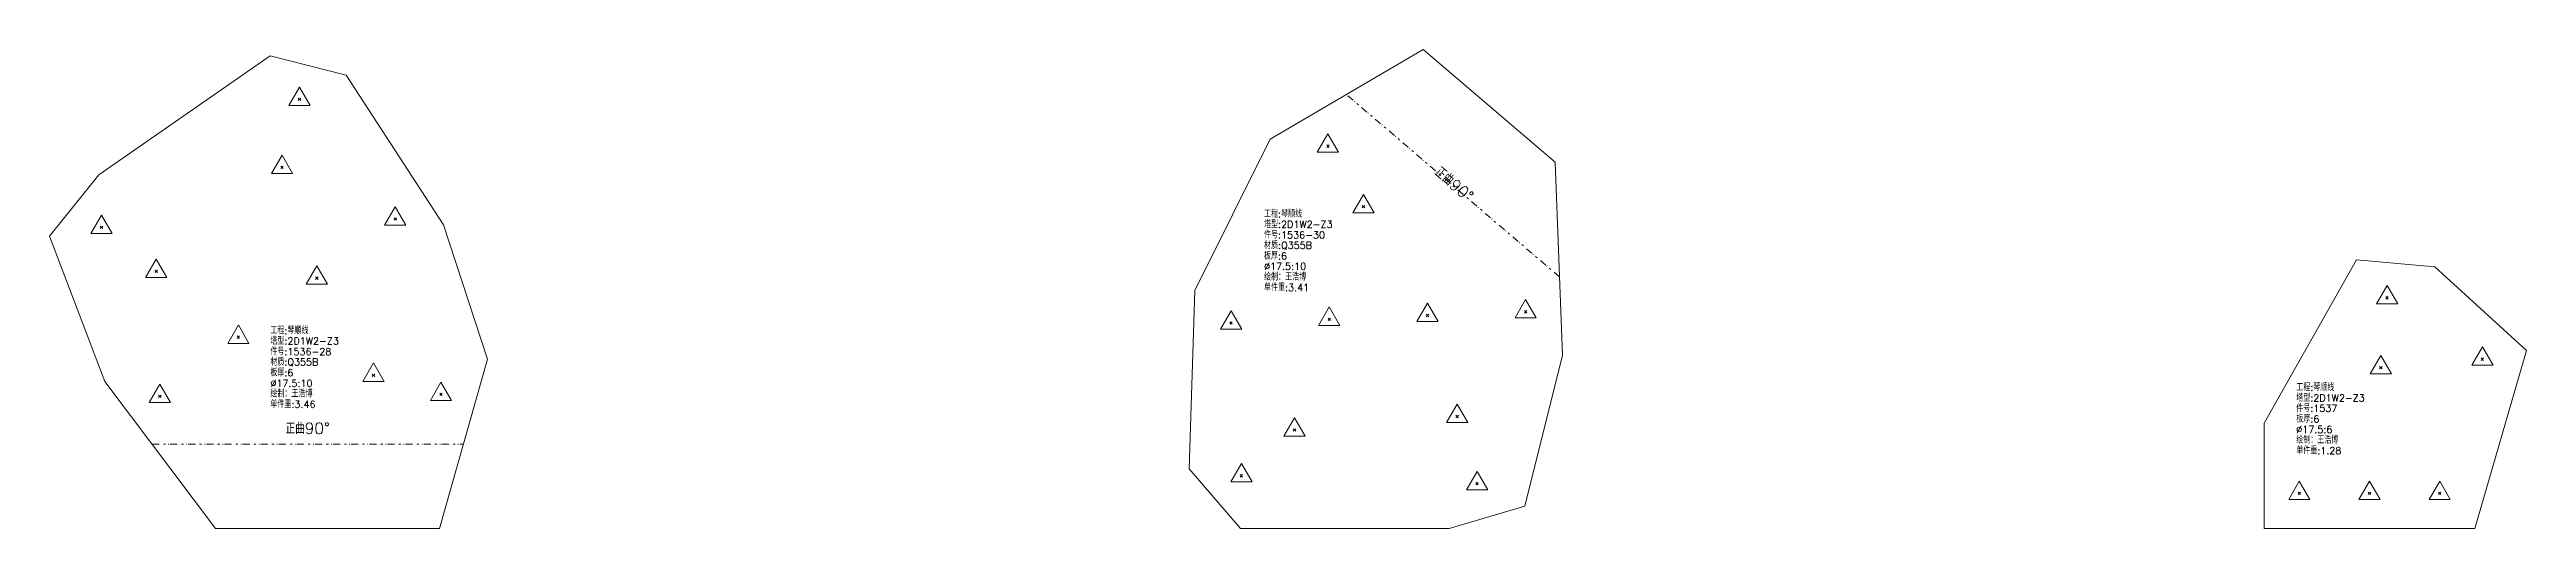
# Model space of a CAD drawing. Extents: x -580 to 8755, y 0 to 14723.
# Drawn here: x 5915 to 7680, y 5201 to 5542 of the extents above; entities that cross this region are included whole.
import ezdxf
from ezdxf.enums import TextEntityAlignment as Align

# ---------------------------------------------------------------- set-up
doc = ezdxf.new("R2010")
doc.units = 0
doc.header["$MEASUREMENT"] = 0
doc.linetypes.add('自定义线型', pattern=[12.9, 5, -3, 1.5, -2, 0.4, -1])
doc.layers.add('1', color=7, linetype='CONTINUOUS', lineweight=25)
doc.styles.get("Standard").update_dxf_attribs({"font": 'simplex.shx', "width": 0.7, "height": 3, "bigfont": 'gbhzfs.shx'})

msp = doc.modelspace()

# ---------------------------------------------------------------- texts
at = {"layer": '1', "color": 7, "linetype": 'Continuous', "lineweight": 13}
msp.add_text('正曲90%%d', height=8, rotation=320, dxfattribs=at).set_placement((6911.54574, 5441.5472), align=Align.BOTTOM_CENTER)
at = {"layer": '1', "color": 7, "linetype": 'Continuous', "lineweight": 18}
for s, p in [('塔型:2D1W2-Z3', (6780.21233, 5413.77947)), ('工程:琴顺线', (6780.21233, 5421.27947)), ('材质:Q355B', (6780.21233, 5398.77947)), ('件号:1536-30', (6780.21233, 5406.27947)), ('板厚:6', (6780.21233, 5391.27947)), ('绘制：王浩博', (6780.21233, 5376.27947)), ('%%c17.5:10', (6780.21233, 5383.77947)), ('单件重:3.41', (6780.21233, 5368.77947)), ('件号:1536-28', (6072.30503, 5323.08201)), ('塔型:2D1W2-Z3', (6072.30503, 5330.58201)), ('工程:琴顺线', (6072.30503, 5338.08201)), ('材质:Q355B', (6072.30503, 5315.58201)), ('板厚:6', (6072.30503, 5308.08201)), ('绘制：王浩博', (6072.30503, 5293.08201)), ('%%c17.5:10', (6072.30503, 5300.58201)), ('塔型:2D1W2-Z3', (7515.57935, 5290.06424)), ('工程:琴顺线', (7515.57935, 5297.56424)), ('单件重:3.46', (6072.30503, 5285.58201)), ('件号:1537', (7515.57935, 5282.56424)), ('板厚:6', (7515.57935, 5275.06424)), ('绘制：王浩博', (7515.57935, 5260.06424)), ('单件重:1.28', (7515.57935, 5252.56424)), ('%%c17.5:6', (7515.57935, 5267.56424))]:
    msp.add_text(s, height=5, dxfattribs=at).set_placement(p, align=Align.BOTTOM_LEFT)
at = {"layer": '1', "color": 7, "linetype": 'Continuous', "lineweight": 13}
msp.add_text('正曲90%%d', height=8, dxfattribs=at).set_placement((6098.89684, 5266.00655), align=Align.BOTTOM_CENTER)

# ---------------------------------------------------------------- linework, layer by layer
at = {"layer": '1', "color": 7, "linetype": 'Continuous', "lineweight": 18}
for p, q in [((6893.6813, 5542.42081), (6784.62535, 5478.39641)), ((6987.54275, 5462.04433), (6893.6813, 5542.42081)), ((6072.12051, 5538.02589), (5950.00472, 5453.08146)), ((6126.35883, 5524.09016), (6072.12051, 5538.02589)), ((6195.68415, 5417.46397), (6126.35883, 5524.09016)), ((6784.62535, 5478.39641), (6730.82822, 5370.53824)), ((5950.00472, 5453.08146), (5914.95026, 5409.41014)), ((6992.76485, 5324.43833), (6987.54275, 5462.04433)), ((6226.85129, 5321.64544), (6195.68415, 5417.46397)), ((5914.95026, 5409.41014), (5954.32948, 5305.73249)), ((7558.59185, 5392.49035), (7492.76485, 5276.00655)), ((7614.36822, 5387.49068), (7558.59185, 5392.49035)), ((7679.58533, 5327.9671), (7614.36822, 5387.49068)), ((6730.82822, 5370.53824), (6726.85129, 5243.41889)), ((6192.86006, 5201.00655), (6226.85129, 5321.64544)), ((6965.88821, 5216.83989), (6992.76485, 5324.43833)), ((7642.76485, 5201.00655), (7679.58533, 5327.9671)), ((5954.32948, 5305.73249), (6033.23469, 5201.00655)), ((7492.76485, 5276.00655), (7492.76485, 5201.00655)), ((6726.85129, 5243.41889), (6763.41893, 5201.00655)), ((6912.17317, 5201.00655), (6965.88821, 5216.83989)), ((6033.23469, 5201.00655), (6192.86006, 5201.00655)), ((6763.41893, 5201.00655), (6912.17317, 5201.00655)), ((7492.76485, 5201.00655), (7642.76485, 5201.00655))]:
    msp.add_line(p, q, dxfattribs=at)
at = {"layer": '1', "color": 7, "linetype": 'Continuous', "lineweight": 13}
for p, q in [((6093.01836, 5515.59449), (6085.44086, 5502.46949)), ((6092.14336, 5505.96949), (6093.89336, 5507.71949)), ((6093.89336, 5505.96949), (6092.14336, 5507.71949)), ((6100.59586, 5502.46949), (6093.01836, 5515.59449)), ((6085.44086, 5502.46949), (6100.59586, 5502.46949)), ((6825.74053, 5482.29439), (6818.16303, 5469.16939)), ((6824.86553, 5472.66939), (6826.61553, 5474.41939)), ((6826.61553, 5472.66939), (6824.86553, 5474.41939)), ((6833.31803, 5469.16939), (6825.74053, 5482.29439)), ((6080.57574, 5467.16742), (6072.99824, 5454.04242)), ((6072.99824, 5454.04242), (6088.15324, 5454.04242)), ((6079.70074, 5457.54242), (6081.45074, 5459.29242)), ((6081.45074, 5457.54242), (6079.70074, 5459.29242)), ((6088.15324, 5454.04242), (6080.57574, 5467.16742)), ((6818.16303, 5469.16939), (6833.31803, 5469.16939)), ((6851.05449, 5439.17595), (6843.47699, 5426.05095)), ((6858.63199, 5426.05095), (6851.05449, 5439.17595)), ((5951.97361, 5424.34648), (5944.39611, 5411.22148)), ((5959.55111, 5411.22148), (5951.97361, 5424.34648)), ((6161.27499, 5430.33825), (6153.69749, 5417.21325)), ((6160.39999, 5420.71325), (6162.14999, 5422.46325)), ((6162.14999, 5420.71325), (6160.39999, 5422.46325)), ((6168.85249, 5417.21325), (6161.27499, 5430.33825)), ((6843.47699, 5426.05095), (6858.63199, 5426.05095)), ((6850.17949, 5429.55095), (6851.92949, 5431.30095)), ((6851.92949, 5429.55095), (6850.17949, 5431.30095)), ((5944.39611, 5411.22148), (5959.55111, 5411.22148)), ((5951.09861, 5414.72148), (5952.84861, 5416.47148)), ((5952.84861, 5414.72148), (5951.09861, 5416.47148)), ((6153.69749, 5417.21325), (6168.85249, 5417.21325)), ((5990.96587, 5393.04785), (5983.38837, 5379.92285)), ((5990.09087, 5383.42285), (5991.84087, 5385.17285)), ((5991.84087, 5383.42285), (5990.09087, 5385.17285)), ((5998.54337, 5379.92285), (5990.96587, 5393.04785)), ((6105.36757, 5388.2151), (6097.79007, 5375.0901)), ((6112.94507, 5375.0901), (6105.36757, 5388.2151)), ((5983.38837, 5379.92285), (5998.54337, 5379.92285)), ((6097.79007, 5375.0901), (6112.94507, 5375.0901)), ((6104.49257, 5378.5901), (6106.24257, 5380.3401)), ((6106.24257, 5378.5901), (6104.49257, 5380.3401)), ((7580.26401, 5374.19746), (7572.68651, 5361.07246)), ((7579.38901, 5364.57246), (7581.13901, 5366.32246)), ((7581.13901, 5364.57246), (7579.38901, 5366.32246)), ((7587.84151, 5361.07246), (7580.26401, 5374.19746)), ((6756.72037, 5356.25356), (6749.14287, 5343.12856)), ((6755.84537, 5346.62856), (6757.59537, 5348.37856)), ((6757.59537, 5346.62856), (6755.84537, 5348.37856)), ((6764.29787, 5343.12856), (6756.72037, 5356.25356)), ((6826.67002, 5358.90813), (6819.09252, 5345.78313)), ((6825.79502, 5349.28313), (6827.54502, 5351.03313)), ((6827.54502, 5349.28313), (6825.79502, 5351.03313)), ((6834.24752, 5345.78313), (6826.67002, 5358.90813)), ((6896.61967, 5361.56269), (6889.04217, 5348.43769)), ((6889.04217, 5348.43769), (6904.19717, 5348.43769)), ((6895.74467, 5351.93769), (6897.49467, 5353.68769)), ((6897.49467, 5351.93769), (6895.74467, 5353.68769)), ((6904.19717, 5348.43769), (6896.61967, 5361.56269)), ((6966.56932, 5364.21725), (6958.99182, 5351.09225)), ((6958.99182, 5351.09225), (6974.14682, 5351.09225)), ((6965.69432, 5354.59225), (6967.44432, 5356.34225)), ((6967.44432, 5354.59225), (6965.69432, 5356.34225)), ((6974.14682, 5351.09225), (6966.56932, 5364.21725)), ((7572.68651, 5361.07246), (7587.84151, 5361.07246)), ((6049.46014, 5346.09194), (6041.88264, 5332.96694)), ((6041.88264, 5332.96694), (6057.03764, 5332.96694)), ((6048.58514, 5336.46694), (6050.33514, 5338.21694)), ((6050.33514, 5336.46694), (6048.58514, 5338.21694)), ((6057.03764, 5332.96694), (6049.46014, 5346.09194)), ((6749.14287, 5343.12856), (6764.29787, 5343.12856)), ((6819.09252, 5345.78313), (6834.24752, 5345.78313)), ((7648.18971, 5330.44718), (7640.61221, 5317.32218)), ((7655.76721, 5317.32218), (7648.18971, 5330.44718)), ((6145.71252, 5318.97208), (6138.13502, 5305.84708)), ((6153.29002, 5305.84708), (6145.71252, 5318.97208)), ((7575.80003, 5324.39714), (7568.22253, 5311.27214)), ((7574.92503, 5314.77214), (7576.67503, 5316.52214)), ((7576.67503, 5314.77214), (7574.92503, 5316.52214)), ((7583.37753, 5311.27214), (7575.80003, 5324.39714)), ((7640.61221, 5317.32218), (7655.76721, 5317.32218)), ((7647.31471, 5320.82218), (7649.06471, 5322.57218)), ((7649.06471, 5320.82218), (7647.31471, 5322.57218)), ((5993.55272, 5303.96879), (5985.97522, 5290.84379)), ((5992.67772, 5294.34379), (5994.42772, 5296.09379)), ((5994.42772, 5294.34379), (5992.67772, 5296.09379)), ((6001.13022, 5290.84379), (5993.55272, 5303.96879)), ((6138.13502, 5305.84708), (6153.29002, 5305.84708)), ((6144.83752, 5309.34708), (6146.58752, 5311.09708)), ((6146.58752, 5309.34708), (6144.83752, 5311.09708)), ((6193.83863, 5305.41217), (6186.26113, 5292.28717)), ((6192.96363, 5295.78717), (6194.71363, 5297.53717)), ((6194.71363, 5295.78717), (6192.96363, 5297.53717)), ((6201.41613, 5292.28717), (6193.83863, 5305.41217)), ((7568.22253, 5311.27214), (7583.37753, 5311.27214)), ((5985.97522, 5290.84379), (6001.13022, 5290.84379)), ((6186.26113, 5292.28717), (6201.41613, 5292.28717)), ((6801.93737, 5279.93725), (6794.35987, 5266.81225)), ((6809.51487, 5266.81225), (6801.93737, 5279.93725)), ((6917.82533, 5289.613), (6910.24783, 5276.488)), ((6910.24783, 5276.488), (6925.40283, 5276.488)), ((6916.95033, 5279.988), (6918.70033, 5281.738)), ((6918.70033, 5279.988), (6916.95033, 5281.738)), ((6925.40283, 5276.488), (6917.82533, 5289.613)), ((6794.35987, 5266.81225), (6809.51487, 5266.81225)), ((6801.06237, 5270.31225), (6802.81237, 5272.06225)), ((6802.81237, 5270.31225), (6801.06237, 5272.06225)), ((6764.06919, 5247.28756), (6756.49169, 5234.16256)), ((6771.64669, 5234.16256), (6764.06919, 5247.28756)), ((6931.96224, 5241.65314), (6924.38474, 5228.52814)), ((6939.53974, 5228.52814), (6931.96224, 5241.65314)), ((6756.49169, 5234.16256), (6771.64669, 5234.16256)), ((6763.19419, 5237.66256), (6764.94419, 5239.41256)), ((6764.94419, 5237.66256), (6763.19419, 5239.41256)), ((6924.38474, 5228.52814), (6939.53974, 5228.52814)), ((6931.08724, 5232.02814), (6932.83724, 5233.77814)), ((6932.83724, 5232.02814), (6931.08724, 5233.77814)), ((7517.76485, 5234.75655), (7510.18735, 5221.63155)), ((7516.88985, 5225.13155), (7518.63985, 5226.88155)), ((7518.63985, 5225.13155), (7516.88985, 5226.88155)), ((7525.34235, 5221.63155), (7517.76485, 5234.75655)), ((7567.76485, 5234.75655), (7560.18735, 5221.63155)), ((7566.88985, 5225.13155), (7568.63985, 5226.88155)), ((7568.63985, 5225.13155), (7566.88985, 5226.88155)), ((7575.34235, 5221.63155), (7567.76485, 5234.75655)), ((7617.76485, 5234.75655), (7610.18735, 5221.63155)), ((7616.88985, 5225.13155), (7618.63985, 5226.88155)), ((7618.63985, 5225.13155), (7616.88985, 5226.88155)), ((7625.34235, 5221.63155), (7617.76485, 5234.75655)), ((7510.18735, 5221.63155), (7525.34235, 5221.63155)), ((7560.18735, 5221.63155), (7575.34235, 5221.63155)), ((7610.18735, 5221.63155), (7625.34235, 5221.63155))]:
    msp.add_line(p, q, dxfattribs=at)
at = {"layer": '1', "color": 190, "linetype": '自定义线型', "lineweight": 13}
for p, q in [((6990.6412, 5380.39805), (6838.95464, 5510.29197)), ((5988.02801, 5261.00655), (6209.76567, 5261.00655))]:
    msp.add_line(p, q, dxfattribs=at)

msp.set_redraw_order([(e.dxf.handle, doc.entitydb.next_handle()) for e in msp.query("TEXT MTEXT ATTDEF DIMENSION ARC_DIMENSION")])  # texts and dimensions are drawn at this point

doc.saveas('drawing.dxf')
